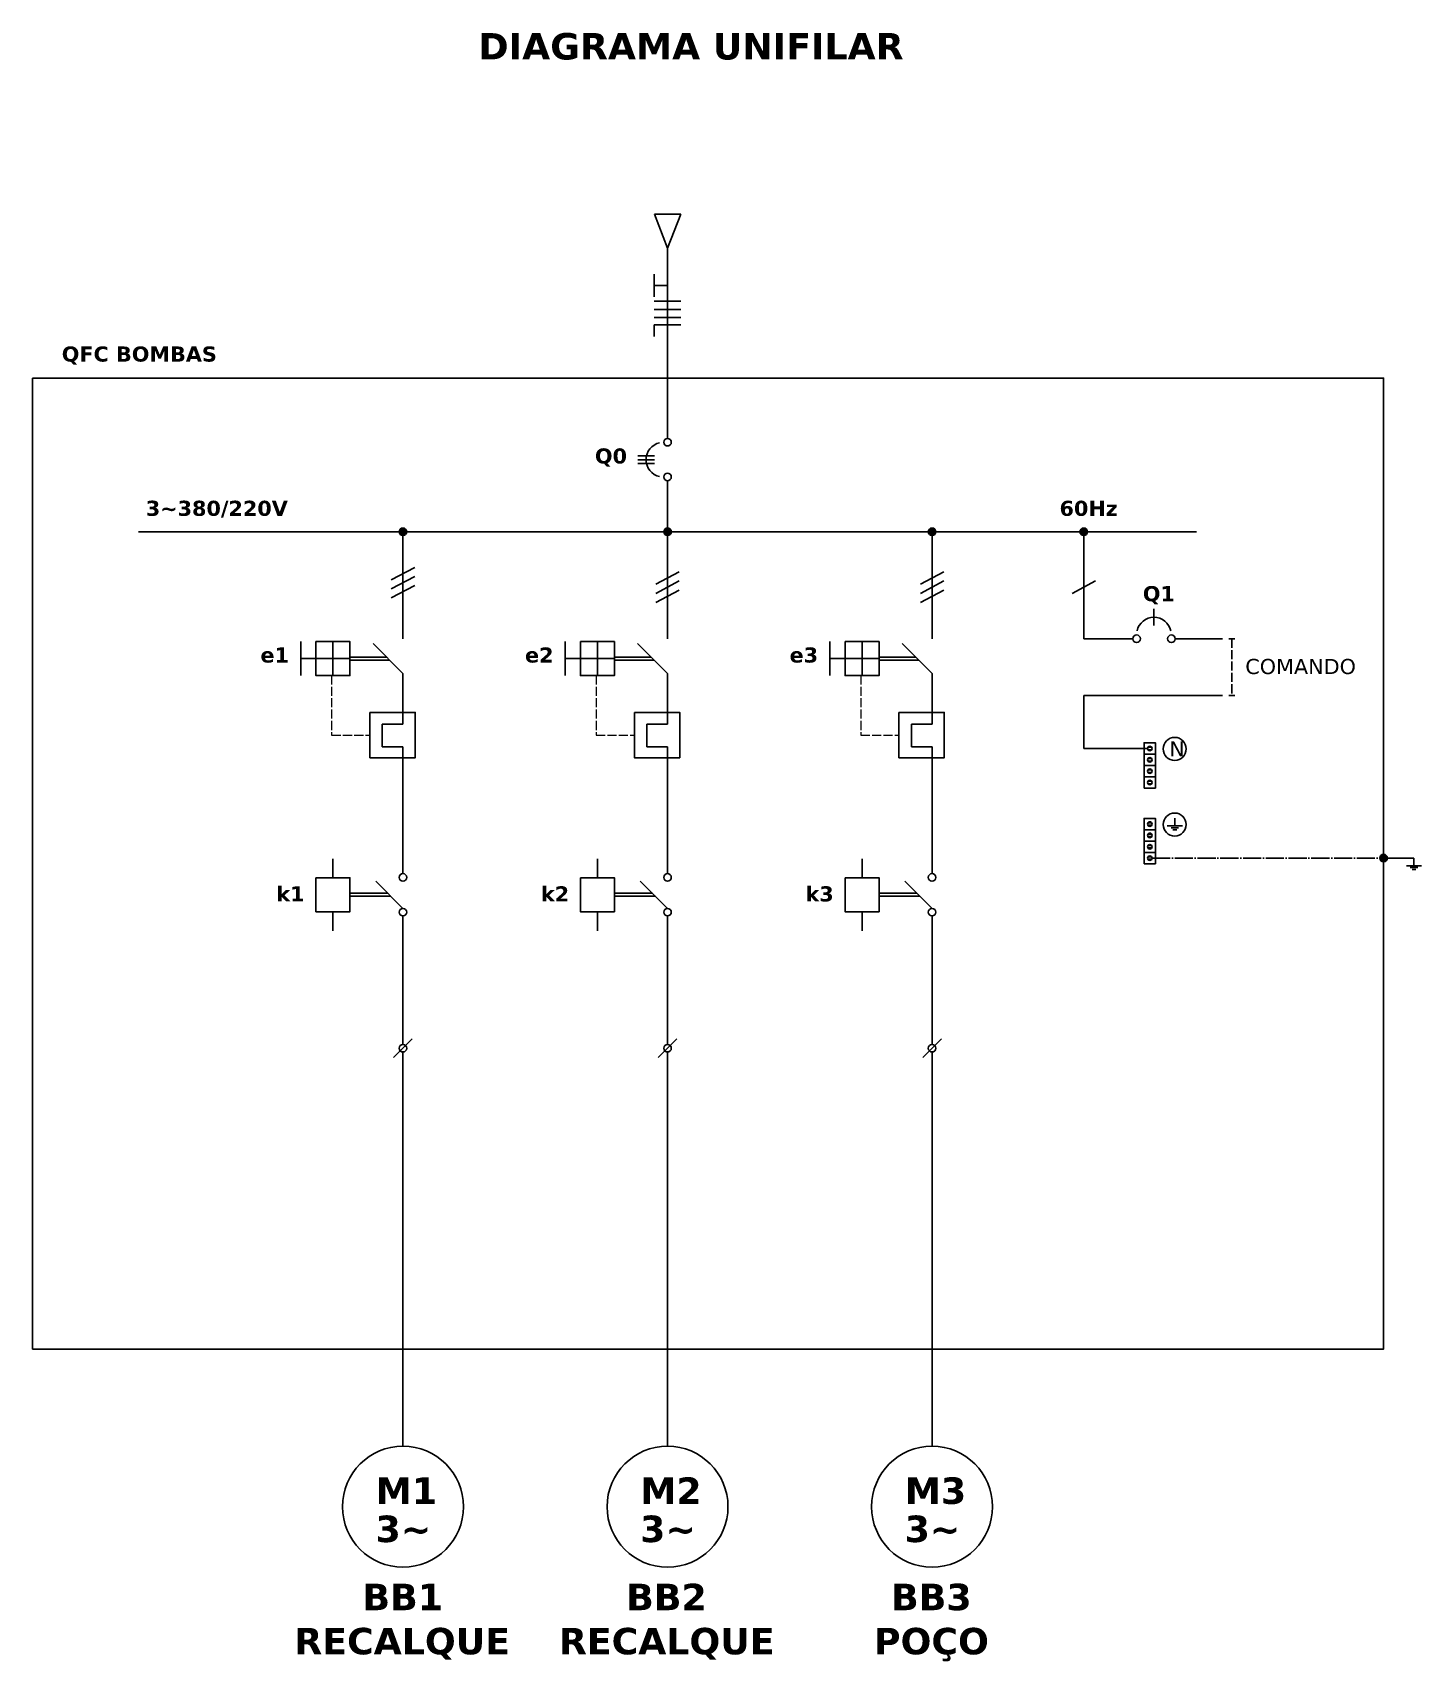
# Model space of a CAD drawing. Header units: millimetres. Extents: x 3664 to 7725, y 5225 to 7379.
# Drawn here: x 3664 to 5501, y 5225 to 7379 of the extents above; entities that cross this region are included whole.
import ezdxf

# ---------------------------------------------------------------- set-up
doc = ezdxf.new("R2010")
doc.units = ezdxf.units.MM
doc.linetypes.add('ACAD_ISO02W100', pattern=[15, 12, -3])
doc.linetypes.add('ACAD_ISO04W100', pattern=[30, 24, -3, 0, -3])
doc.styles.get("Standard").update_dxf_attribs({"font": 'arial.ttf'})

msp = doc.modelspace()

# ---------------------------------------------------------------- texts
at = {"attachment_point": 1}
for s, width, insert, char_height in [('{\\fVerdana|b1|i0|c0|p34;DIAGRAMA UNIFILAR}', 603.57, (4253.7, 7378.1), 35), ('{\\fVerdana|b1|i0|c0|p34;QFC BOMBAS}', 257.19, (3702.4, 6963.6), 20), ('{\\fVerdana|b1|i0|c0|p34;Q0}', 45.227, (4407.8, 6828.8), 20), ('{\\fVerdana|b1|i0|c0|p34;3~380/220V}', 257.19, (3813.6, 6759.6), 20), ('{\\fVerdana|b1|i0|c0|p34;60Hz}', 87.748, (5022.4, 6759.6), 20), ('{\\fVerdana|b1|i0|c0|p34;Q1}', 45.227, (5132.6, 6646.7), 20), ('{\\fVerdana|b1|i0|c0|p34;e1}', 45.227, (3965.3, 6565.6), 20), ('{\\fVerdana|b1|i0|c0|p34;e2}', 45.227, (4315.3, 6565.6), 20), ('{\\fVerdana|b1|i0|c0|p34;e3}', 45.227, (4665.3, 6565.6), 20), ('{\\fVerdana|b0|i0|c0|p34;COMANDO}', 149.988, (5268.1, 6550.4), 20), ('{\\fVerdana|b0|i0|c0|p34;N}', 45.227, (5167.6, 6441.4), 20), ('{\\fVerdana|b1|i0|c0|p34;k1}', 45.227, (3986.3, 6249.7), 20), ('{\\fVerdana|b1|i0|c0|p34;k2}', 45.227, (4336.3, 6249.7), 20), ('{\\fVerdana|b1|i0|c0|p34;k3}', 45.227, (4686.3, 6249.7), 20), ('{\\fVerdana|b1|i0|c0|p34;M1}', 45.227, (4117.7, 5468), 35), ('{\\fVerdana|b1|i0|c0|p34;M2}', 45.227, (4467.7, 5468), 35), ('{\\fVerdana|b1|i0|c0|p34;M3}', 45.227, (4817.7, 5468), 35), ('{\\fVerdana|b1|i0|c0|p34;3~}', 45.227, (4117.5, 5417.5), 35), ('{\\fVerdana|b1|i0|c0|p34;3~}', 45.227, (4467.5, 5417.5), 35), ('{\\fVerdana|b1|i0|c0|p34;3~}', 45.227, (4817.5, 5417.5), 35), ('\\pi61.092;{\\fVerdana|b1|i0|c0|p34;BB1 \\P\\pi-29.04064;RECALQUE}', 220.673, (4039.1, 5327.4), 35), ('\\pi59.98723;{\\fVerdana|b1|i0|c0|p34;BB2 \\P\\pi-29.04064;RECALQUE}', 220.673, (4389.1, 5327.4), 35), ('\\pi60.44559;{\\fVerdana|b1|i0|c0|p34;BB3 \\P\\pi37.79784;POÇO}', 220.673, (4739.1, 5327.4), 35)]:
    msp.add_mtext_dynamic_manual_height_columns(s, width=width, gutter_width=12.5, heights=[0], dxfattribs=dict(at, insert=insert, char_height=char_height))

# ---------------------------------------------------------------- hatches: boundary and pattern name
h = msp.add_hatch(color=256)
h.dxf.hatch_style = 1
h.paths.add_polyline_path([(4148.8, 6718.5, 1), (4158.8, 6718.5, 1)])
h = msp.add_hatch(color=256)
h.dxf.hatch_style = 1
h.paths.add_polyline_path([(4498.8, 6718.5, 1), (4508.8, 6718.5, 1)])
h = msp.add_hatch(color=256)
h.dxf.hatch_style = 1
h.paths.add_polyline_path([(4848.8, 6718.5, 1), (4858.8, 6718.5, 1)])
h = msp.add_hatch(color=256)
h.dxf.hatch_style = 1
h.paths.add_polyline_path([(5049.4, 6718.5, 1), (5059.4, 6718.5, 1)])
h = msp.add_hatch(color=256)
h.dxf.hatch_style = 1
h.paths.add_polyline_path([(5138.9, 6432.5), (5144.8, 6432.5, 0.845154)])
h.paths.add_polyline_path([(5144.8, 6431.5), (5138.9, 6431.5, 0.845154)])
h = msp.add_hatch(color=256)
h.dxf.hatch_style = 1
h.paths.add_polyline_path([(5138.9, 6417.5), (5144.8, 6417.5, 0.845154)])
h.paths.add_polyline_path([(5144.8, 6416.5), (5138.9, 6416.5, 0.845154)])
h = msp.add_hatch(color=256)
h.dxf.hatch_style = 1
h.paths.add_polyline_path([(5138.9, 6402.5), (5144.8, 6402.5, 0.845154)])
h.paths.add_polyline_path([(5144.8, 6401.5), (5138.9, 6401.5, 0.845154)])
h = msp.add_hatch(color=256)
h.dxf.hatch_style = 1
h.paths.add_polyline_path([(5138.9, 6387.5), (5144.8, 6387.5, 0.845154)])
h.paths.add_polyline_path([(5144.8, 6386.5), (5138.9, 6386.5, 0.845154)])
h = msp.add_hatch(color=256)
h.dxf.hatch_style = 1
h.paths.add_polyline_path([(5138.9, 6332.5), (5144.8, 6332.5, 0.845154)])
h.paths.add_polyline_path([(5144.8, 6331.5), (5138.9, 6331.5, 0.845154)])
h = msp.add_hatch(color=256)
h.dxf.hatch_style = 1
h.paths.add_polyline_path([(5138.9, 6317.5), (5144.8, 6317.5, 0.845154)])
h.paths.add_polyline_path([(5144.8, 6316.5), (5138.9, 6316.5, 0.845154)])
h = msp.add_hatch(color=256)
h.dxf.hatch_style = 1
h.paths.add_polyline_path([(5138.9, 6302.5), (5144.8, 6302.5, 0.845154)])
h.paths.add_polyline_path([(5144.8, 6301.5), (5138.9, 6301.5, 0.845154)])
h = msp.add_hatch(color=256)
h.dxf.hatch_style = 1
h.paths.add_polyline_path([(5138.9, 6287.5), (5144.8, 6287.5, 0.845154)])
h.paths.add_polyline_path([(5144.8, 6286.5), (5138.9, 6286.5, 0.845154)])
h = msp.add_hatch(color=256)
h.dxf.hatch_style = 1
h.paths.add_polyline_path([(5446.2, 6287, 1), (5456.2, 6287, 1)])

# ---------------------------------------------------------------- linework, layer by layer
for p, q in [((4486.4, 7138.4), (4521.2, 7138.4)), ((4486.4, 7138.4), (4503.8, 7093.4)), ((4503.8, 7093.4), (4521.2, 7138.4)), ((4503.8, 7093.4), (4503.8, 6842)), ((4486.3, 7029.2), (4486.3, 7059.2)), ((4486.3, 7044.2), (4503.8, 7044.2)), ((4486.3, 7023.6), (4521.3, 7023.6)), ((4486.3, 7012.4), (4521.3, 7012.4)), ((4486.3, 7002.1), (4521.3, 7002.1)), ((4486.3, 6992), (4521.3, 6992)), ((4486.3, 6992), (4486.3, 6977)), ((4486.4, 6818.9), (4464.4, 6818.9)), ((4486.4, 6813.9), (4464.4, 6813.9)), ((4486.4, 6808.9), (4464.4, 6808.9)), ((4503.8, 6786), (4503.8, 6718.5)), ((4153.8, 6713.5), (4153.8, 6577.1)), ((4503.8, 6713.5), (4503.8, 6577.1)), ((4853.8, 6713.5), (4853.8, 6577.1)), ((5054.4, 6713.5), (5054.4, 6577.1)), ((4138.3, 6655), (4169.3, 6671.4)), ((4138.3, 6643.1), (4169.3, 6659.4)), ((4488.3, 6649.1), (4519.3, 6665.4)), ((4838.3, 6649.1), (4869.3, 6665.4)), ((4138.3, 6631.1), (4169.3, 6647.4)), ((4488.3, 6637.1), (4519.3, 6653.5)), ((4488.3, 6625.2), (4519.3, 6641.5)), ((4838.3, 6637.1), (4869.3, 6653.5)), ((4838.3, 6625.2), (4869.3, 6641.5)), ((5038.9, 6637.1), (5069.9, 6653.5)), ((5147.3, 6594.6), (5147.3, 6616.6)), ((4018.6, 6528.4), (4018.6, 6573.4)), ((4061.1, 6573.4), (4061.1, 6528.4)), ((4153.8, 6531.1), (4114.2, 6570.7)), ((4368.6, 6528.4), (4368.6, 6573.4)), ((4411.1, 6573.4), (4411.1, 6528.4)), ((4503.8, 6531.1), (4464.2, 6570.7)), ((4718.6, 6528.4), (4718.6, 6573.4)), ((4761.1, 6573.4), (4761.1, 6528.4)), ((4853.8, 6531.1), (4814.2, 6570.7)), ((5054.4, 6577.1), (5119.4, 6577.1)), ((5175.4, 6577.1), (5237.8, 6577.1)), ((4018.6, 6550.9), (4083.6, 6550.9)), ((4083.6, 6552.9), (4132, 6552.9)), ((4083.6, 6548.9), (4136, 6548.9)), ((4368.6, 6550.9), (4433.6, 6550.9)), ((4433.6, 6552.9), (4482, 6552.9)), ((4433.6, 6548.9), (4486, 6548.9)), ((4718.6, 6550.9), (4783.6, 6550.9)), ((4783.6, 6552.9), (4832, 6552.9)), ((4783.6, 6548.9), (4836, 6548.9)), ((4153.8, 6531.1), (4153.8, 6479.3)), ((4503.8, 6531.1), (4503.8, 6479.3)), ((4853.8, 6531.1), (4853.8, 6479.3)), ((5237.8, 6502.1), (5054.4, 6502.1)), ((5054.4, 6502.1), (5054.4, 6432.1)), ((4153.8, 6464.3), (4126.4, 6464.3)), ((4126.4, 6464.3), (4126.4, 6434.3)), ((4153.8, 6479.3), (4153.8, 6464.3)), ((4503.8, 6464.3), (4476.4, 6464.3)), ((4476.4, 6464.3), (4476.4, 6434.3)), ((4503.8, 6479.3), (4503.8, 6464.3)), ((4853.8, 6464.3), (4826.4, 6464.3)), ((4826.4, 6464.3), (4826.4, 6434.3)), ((4853.8, 6479.3), (4853.8, 6464.3)), ((4126.4, 6434.3), (4153.8, 6434.3)), ((4153.8, 6434.3), (4153.8, 6420.1)), ((4153.8, 6420.1), (4153.8, 6266.5)), ((4476.4, 6434.3), (4503.8, 6434.3)), ((4503.8, 6434.3), (4503.8, 6420.1)), ((4503.8, 6420.1), (4503.8, 6266.5)), ((4826.4, 6434.3), (4853.8, 6434.3)), ((4853.8, 6434.3), (4853.8, 6420.1)), ((4853.8, 6420.1), (4853.8, 6266.5)), ((5054.4, 6432.1), (5138.8, 6432)), ((5134.3, 6424.5), (5149.3, 6424.5)), ((5134.3, 6409.5), (5149.3, 6409.5)), ((5134.3, 6394.5), (5149.3, 6394.5)), ((5175, 6339.6), (5175, 6329.6)), ((5134.3, 6324.5), (5149.3, 6324.5)), ((5175, 6329.6), (5165, 6329.6)), ((5175, 6327.1), (5170, 6327.1)), ((5177.5, 6324.6), (5172.5, 6324.6)), ((5185, 6329.6), (5175, 6329.6)), ((5180, 6327.1), (5175, 6327.1)), ((5134.3, 6309.5), (5149.3, 6309.5)), ((5134.3, 6294.5), (5149.3, 6294.5)), ((4061.1, 6286), (4061.1, 6261)), ((4411.1, 6286), (4411.1, 6261)), ((4761.1, 6286), (4761.1, 6261)), ((5451.2, 6287), (5491.2, 6287)), ((5491.2, 6277), (5481.2, 6277)), ((5491.2, 6274.5), (5486.2, 6274.5)), ((5493.7, 6272), (5488.7, 6272)), ((5491.2, 6287), (5491.2, 6277)), ((5501.2, 6277), (5491.2, 6277)), ((5496.2, 6274.5), (5491.2, 6274.5)), ((4153.8, 6220.5), (4117.8, 6256.5)), ((4503.8, 6220.5), (4467.8, 6256.5)), ((4853.8, 6220.5), (4817.8, 6256.5)), ((4083.6, 6240.5), (4133.8, 6240.5)), ((4083.6, 6236.5), (4137.8, 6236.5)), ((4433.6, 6240.5), (4483.8, 6240.5)), ((4433.6, 6236.5), (4487.8, 6236.5)), ((4783.6, 6240.5), (4833.8, 6240.5)), ((4783.6, 6236.5), (4837.8, 6236.5)), ((4061.1, 6216), (4061.1, 6191)), ((4153.8, 6210.5), (4153.8, 6040.6)), ((4411.1, 6216), (4411.1, 6191)), ((4503.8, 6210.5), (4503.8, 6040.6)), ((4761.1, 6216), (4761.1, 6191)), ((4853.8, 6210.5), (4853.8, 6040.6)), ((4141.4, 6023.3), (4166.2, 6048)), ((4491.4, 6023.3), (4516.2, 6048)), ((4841.4, 6023.3), (4866.2, 6048)), ((4153.8, 6030.6), (4153.8, 5509.3)), ((4503.8, 6030.6), (4503.8, 5509.3)), ((4853.8, 6030.6), (4853.8, 5509.3))]:
    msp.add_line(p, q)
at = {"lineweight": 30}
for p, q in [((4148.8, 6718.5), (3803.8, 6718.5)), ((4503.8, 6718.5), (4158.8, 6718.5)), ((4503.8, 6718.5), (5203.8, 6718.5))]:
    msp.add_line(p, q, dxfattribs=at)
at = {"linetype": 'ACAD_ISO02W100'}
for p, q in [((5246.2, 6576.9), (5254.2, 6576.9)), ((5250.2, 6576.9), (5250.2, 6501.9)), ((5246.2, 6501.9), (5254.2, 6501.9))]:
    msp.add_line(p, q, dxfattribs=at)
at = {"linetype": 'ACAD_ISO04W100'}
msp.add_line((5144.8, 6287), (5451.2, 6287), dxfattribs=at)
for points in [[(3663.8, 6921.7), (5451.2, 6921.7), (5451.2, 5637.7), (3663.8, 5637.7)], [(4038.6, 6573.4), (4083.6, 6573.4), (4083.6, 6528.4), (4038.6, 6528.4)], [(4388.6, 6573.4), (4433.6, 6573.4), (4433.6, 6528.4), (4388.6, 6528.4)], [(4738.6, 6573.4), (4783.6, 6573.4), (4783.6, 6528.4), (4738.6, 6528.4)], [(4110, 6479.7), (4170, 6479.7), (4170, 6419.7), (4110, 6419.7)], [(4460, 6479.7), (4520, 6479.7), (4520, 6419.7), (4460, 6419.7)], [(4810, 6479.7), (4870, 6479.7), (4870, 6419.7), (4810, 6419.7)], [(5134.3, 6379.5), (5134.3, 6439.5), (5149.3, 6439.5), (5149.3, 6379.5)], [(5134.3, 6279.5), (5134.3, 6339.5), (5149.3, 6339.5), (5149.3, 6279.5)], [(4038.6, 6261), (4083.6, 6261), (4083.6, 6216), (4038.6, 6216)], [(4388.6, 6261), (4433.6, 6261), (4433.6, 6216), (4388.6, 6216)], [(4738.6, 6261), (4783.6, 6261), (4783.6, 6216), (4738.6, 6216)]]:
    msp.add_lwpolyline(points, close=True)
at = {"linetype": 'ACAD_ISO02W100', "lineweight": 0}
for points in [[(4059.4, 6528.4), (4059.4, 6449.7), (4110, 6449.7)], [(4409.4, 6528.4), (4409.4, 6449.7), (4460, 6449.7)], [(4759.4, 6528.4), (4759.4, 6449.7), (4810, 6449.7)]]:
    msp.add_lwpolyline(points, dxfattribs=at)
for centre, radius in [((4503.8, 6837), 5), ((4503.8, 6791), 5), ((4153.8, 6718.5), 5), ((4503.8, 6718.5), 5), ((4853.8, 6718.5), 5), ((5054.4, 6718.5), 5), ((5124.4, 6577.1), 5), ((5170.4, 6577.1), 5), ((5174.8, 6431.4), 15.2), ((5141.8, 6432), 3), ((5141.8, 6417), 3), ((5141.8, 6402), 3), ((5141.8, 6387), 3), ((5141.8, 6332), 3), ((5174.8, 6331.4), 15.2), ((5141.8, 6317), 3), ((5141.8, 6302), 3), ((5141.8, 6287), 3), ((5451.2, 6287), 5), ((4153.8, 6261.5), 5), ((4503.8, 6261.5), 5), ((4853.8, 6261.5), 5), ((4153.8, 6215.5), 5), ((4503.8, 6215.5), 5), ((4853.8, 6215.5), 5), ((4153.8, 6035.6), 5), ((4503.8, 6035.6), 5), ((4853.8, 6035.6), 5), ((4153.8, 5429.3), 80), ((4503.8, 5429.3), 80), ((4853.8, 5429.3), 80)]:
    msp.add_circle(centre, radius)
for centre, start, end in [((4498.3, 6813.9), 102.5121, 257.4879), ((5147.3, 6582.6), 12.5121, 167.4879)]:
    msp.add_arc(centre, 22.9, start, end)

msp.set_redraw_order([(e.dxf.handle, doc.entitydb.next_handle()) for e in msp.query("TEXT MTEXT ATTDEF DIMENSION ARC_DIMENSION")])  # texts and dimensions are drawn at this point

doc.saveas('drawing.dxf')
